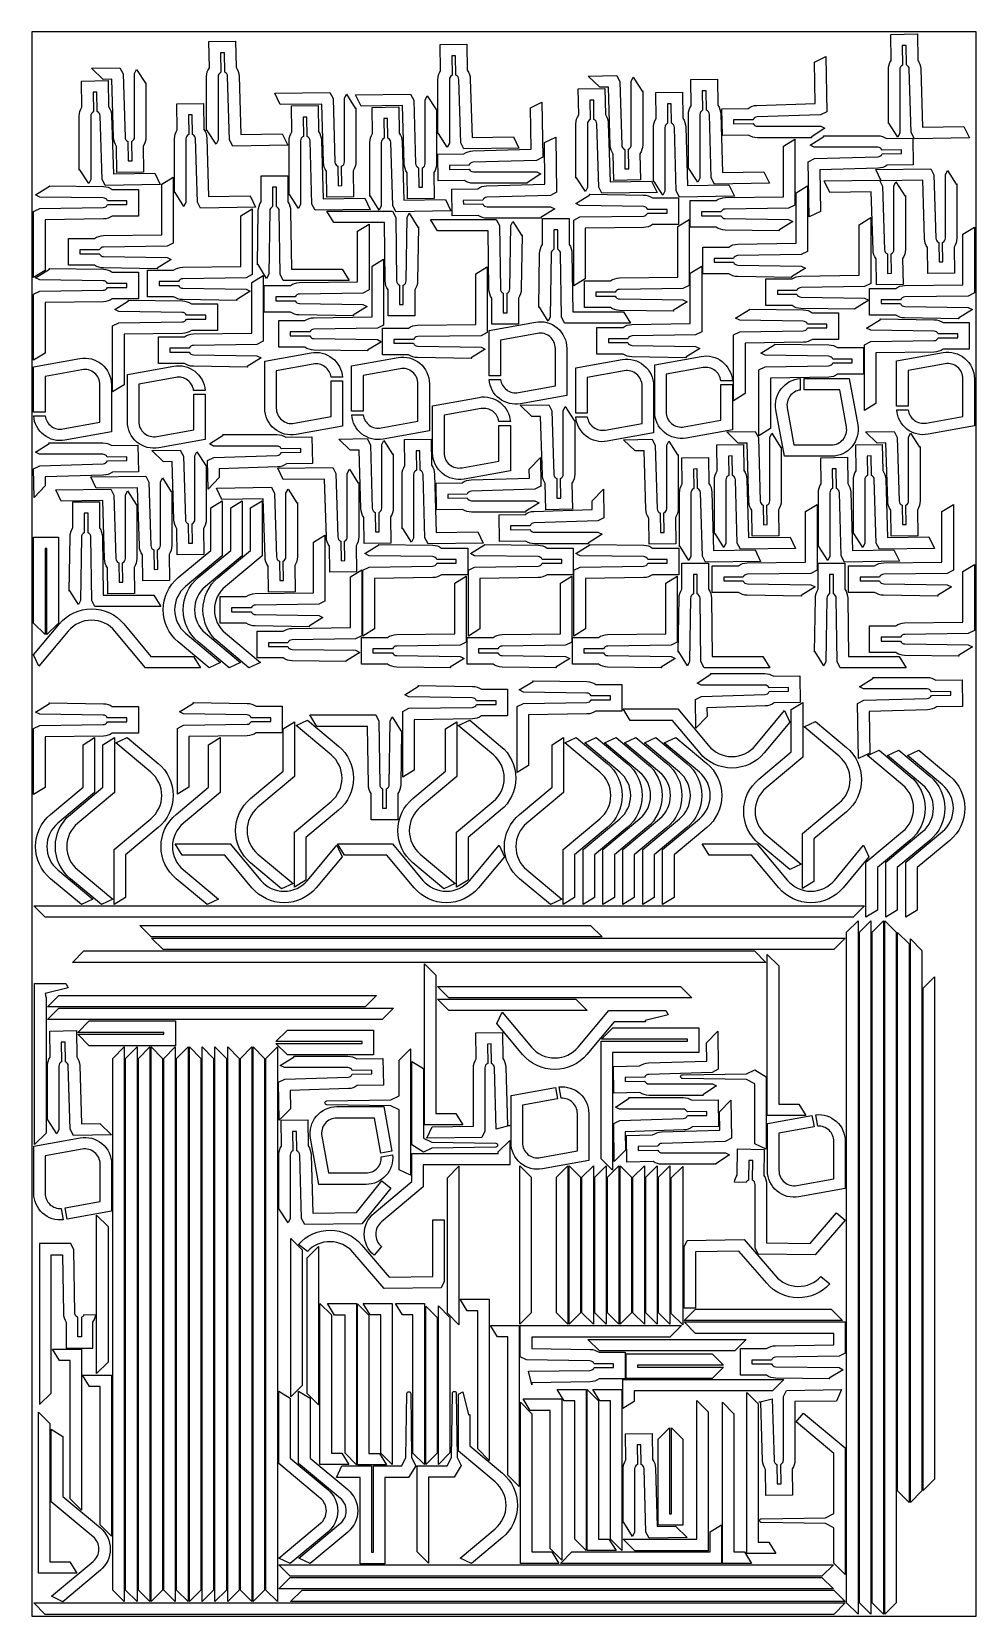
# Model space of a CAD drawing. Extents: x 0 to 496, y 0 to 832.
import ezdxf

# ---------------------------------------------------------------- set-up
doc = ezdxf.new("R2010")
doc.units = 0
doc.header["$MEASUREMENT"] = 0
doc.layers.add('PLATTE', color=5, linetype='Continuous')
doc.layers.add('SCHNITT', color=1, linetype='Continuous')

msp = doc.modelspace()

# ---------------------------------------------------------------- linework, layer by layer
at = {"layer": 'PLATTE', "flags": 128}
msp.add_lwpolyline([(496, 0), (496, 832), (0, 832), (0, 0)], close=True, dxfattribs=at)
at = {"layer": 'SCHNITT', "flags": 128}
for points in [[(105.53, 771.97), (103.86, 775.19), (102.86, 808.47, 0.294265), (101.33, 810.7), (101.18, 820.91), (99.18, 820.88), (99.33, 810.67, 0.294175), (97.86, 808.4), (97.86, 775.1), (96.8, 772.89), (92.17, 780.14), (91.86, 779.95), (91.86, 808.4, -0.148107), (93.29, 813.11), (93.09, 826.79), (107.09, 827), (107.29, 813.32, -0.148188), (108.86, 808.65), (109.77, 778.04), (131.53, 778.36), (134.43, 772.4)], [(226.96, 770.41), (225.29, 773.63), (224.3, 806.91, 0.294265), (222.76, 809.14), (222.61, 819.35), (220.61, 819.32), (220.76, 809.11, 0.294175), (219.3, 806.83), (219.3, 773.54), (218.24, 771.33), (213.6, 778.58), (213.3, 778.38), (213.3, 806.83, -0.148107), (214.73, 811.55), (214.52, 825.23), (228.52, 825.44), (228.73, 811.76, -0.148188), (230.3, 807.09), (231.21, 776.47), (252.97, 776.8), (255.86, 770.84)], [(463.48, 775.78), (461.81, 779), (460.82, 812.28, 0.294265), (459.28, 814.52), (459.13, 824.72), (457.13, 824.69), (457.28, 814.49, 0.294175), (455.82, 812.21), (455.82, 778.91), (454.76, 776.7), (450.12, 783.95), (449.82, 783.76), (449.82, 812.21, -0.148107), (451.25, 816.93), (451.04, 830.6), (465.04, 830.81), (465.25, 817.14, -0.148188), (466.81, 812.46), (467.73, 781.85), (489.49, 782.17), (492.38, 776.21)], [(417.47, 789.99), (414.25, 788.32), (380.97, 787.32, 0.294265), (378.74, 785.79), (368.53, 785.64), (368.56, 783.64), (378.77, 783.79, 0.294175), (381.04, 782.32), (414.34, 782.32), (416.55, 781.26), (409.3, 776.63), (409.49, 776.32), (381.04, 776.32, -0.148107), (376.33, 777.75), (362.65, 777.55), (362.44, 791.55), (376.12, 791.75, -0.148188), (380.79, 793.32), (411.4, 794.23), (411.08, 815.99), (417.04, 818.89)], [(46.35, 813.1), (48.02, 809.88), (49.02, 776.6, 0.294255), (50.55, 774.37), (50.7, 764.16), (52.7, 764.19), (52.55, 774.4, 0.294147), (54.02, 776.67), (54.02, 809.97), (55.08, 812.18), (59.71, 804.93), (60.02, 805.12), (60.02, 776.67, -0.148103), (58.59, 771.96), (58.79, 758.28), (44.79, 758.07), (44.59, 771.75, -0.148176), (43.02, 776.42), (42.11, 807.03), (37.48, 806.97), (31.39, 812.87)], [(307.16, 808.96), (308.83, 805.74), (309.82, 772.46, 0.294255), (311.36, 770.23), (311.51, 760.02), (313.51, 760.05), (313.36, 770.26, 0.294147), (314.82, 772.53), (314.82, 805.83), (315.88, 808.04), (320.52, 800.79), (320.82, 800.98), (320.82, 772.53, -0.148103), (319.39, 767.82), (319.6, 754.14), (305.6, 753.93), (305.4, 767.61, -0.148176), (303.83, 772.28), (302.91, 802.89), (298.28, 802.82), (292.19, 808.73)], [(38.64, 751.28), (36.97, 754.5), (35.98, 787.79, 0.294265), (34.44, 790.02), (34.29, 800.22), (32.29, 800.19), (32.45, 789.99, 0.294175), (30.98, 787.71), (30.98, 754.41), (29.92, 752.21), (25.28, 759.46), (24.98, 759.26), (24.98, 787.71, -0.148107), (26.41, 792.43), (26.2, 806.1), (40.2, 806.31), (40.41, 792.64, -0.148188), (41.98, 787.96), (42.89, 757.35), (64.65, 757.67), (67.54, 751.72)], [(156.55, 800.08), (158.22, 796.86), (159.21, 763.57, 0.294268), (160.75, 761.34), (160.9, 751.14), (162.9, 751.17), (162.75, 761.37, 0.294175), (164.21, 763.65), (164.21, 796.95), (165.27, 799.15), (169.91, 791.9), (170.21, 792.1), (170.21, 763.65, -0.148107), (168.78, 758.93), (168.99, 745.26), (154.99, 745.05), (154.78, 758.72, -0.148188), (153.22, 763.4), (152.3, 794.01), (130.54, 793.69), (127.65, 799.64)], [(198.94, 799.25), (200.61, 796.04), (201.6, 762.75, 0.294265), (203.14, 760.52), (203.29, 750.31), (205.29, 750.34), (205.14, 760.55, 0.294175), (206.6, 762.83), (206.6, 796.12), (207.66, 798.33), (212.3, 791.08), (212.6, 791.28), (212.6, 762.83, -0.148107), (211.17, 758.11), (211.38, 744.43), (197.38, 744.22), (197.17, 757.9, -0.148188), (195.6, 762.57), (194.69, 793.19), (172.93, 792.86), (170.04, 798.82)], [(299.45, 747.14), (297.78, 750.36), (296.78, 783.65, 0.294265), (295.25, 785.88), (295.1, 796.09), (293.1, 796.06), (293.25, 785.85, 0.294175), (291.78, 783.57), (291.78, 750.27), (290.72, 748.07), (286.09, 755.32), (285.78, 755.12), (285.78, 783.57, -0.148107), (287.21, 788.29), (287.01, 801.96), (301.01, 802.17), (301.21, 788.5, -0.148188), (302.78, 783.82), (303.69, 753.21), (325.45, 753.53), (328.35, 747.58)], [(340.13, 745.2), (338.46, 748.42), (337.46, 781.7, 0.294265), (335.93, 783.94), (335.78, 794.14), (333.78, 794.11), (333.93, 783.91, 0.294175), (332.46, 781.63), (332.46, 748.33), (331.4, 746.13), (326.77, 753.38), (326.46, 753.18), (326.46, 781.63, -0.148107), (327.89, 786.35), (327.69, 800.02), (341.69, 800.23), (341.89, 786.56, -0.148188), (343.46, 781.88), (344.37, 751.27), (366.13, 751.59), (369.03, 745.64)], [(358.48, 752), (356.81, 755.22), (355.82, 788.51, 0.294265), (354.28, 790.74), (354.13, 800.94), (352.13, 800.91), (352.28, 790.71, 0.294175), (350.82, 788.43), (350.82, 755.13), (349.76, 752.93), (345.12, 760.18), (344.82, 759.98), (344.82, 788.43, -0.148107), (346.25, 793.15), (346.04, 806.82), (360.04, 807.03), (360.25, 793.36, -0.148188), (361.81, 788.68), (362.73, 758.07), (384.49, 758.39), (387.38, 752.44)], [(88.65, 739.36), (86.98, 742.57), (85.99, 775.86, 0.294265), (84.45, 778.09), (84.3, 788.3), (82.3, 788.27), (82.45, 778.06, 0.294175), (80.99, 775.78), (80.99, 742.48), (79.93, 740.28), (75.29, 747.53), (74.99, 747.33), (74.99, 775.78, -0.148107), (76.42, 780.5), (76.21, 794.18), (90.21, 794.38), (90.42, 780.71, -0.148188), (91.98, 776.03), (92.9, 745.42), (114.66, 745.74), (117.55, 739.79)], [(148.84, 738.26), (147.17, 741.48), (146.17, 774.76, 0.294265), (144.64, 776.99), (144.49, 787.2), (142.49, 787.17), (142.64, 776.96, 0.294175), (141.17, 774.69), (141.17, 741.39), (140.11, 739.18), (135.48, 746.43), (135.17, 746.24), (135.17, 774.69, -0.148107), (136.6, 779.4), (136.4, 793.08), (150.4, 793.29), (150.6, 779.61, -0.148188), (152.17, 774.94), (153.08, 744.32), (174.84, 744.65), (177.74, 738.69)], [(191.23, 737.44), (189.56, 740.66), (188.56, 773.94, 0.294265), (187.03, 776.17), (186.88, 786.38), (184.88, 786.35), (185.03, 776.14, 0.294175), (183.56, 773.87), (183.56, 740.57), (182.5, 738.36), (177.87, 745.61), (177.56, 745.42), (177.56, 773.87, -0.148107), (178.99, 778.58), (178.79, 792.26), (192.79, 792.47), (192.99, 778.79, -0.148188), (194.56, 774.12), (195.47, 743.5), (217.23, 743.83), (220.13, 737.87)], [(268.33, 766.08), (265.11, 764.41), (231.83, 763.42, 0.294265), (229.6, 761.88), (219.39, 761.73), (219.42, 759.73), (229.63, 759.88, 0.294175), (231.9, 758.42), (265.2, 758.42), (267.41, 757.35), (260.16, 752.72), (260.35, 752.42), (231.9, 752.42, -0.148107), (227.19, 753.85), (213.51, 753.64), (213.3, 767.64), (226.98, 767.84, -0.148188), (231.65, 769.41), (262.27, 770.33), (261.94, 792.09), (267.9, 794.98)], [(275.57, 747.74), (272.35, 746.07), (239.07, 745.07, 0.294265), (236.84, 743.54), (226.63, 743.39), (226.66, 741.39), (236.87, 741.54, 0.294175), (239.14, 740.08), (272.44, 740.08), (274.65, 739.01), (267.4, 734.38), (267.59, 734.08), (239.14, 734.08, -0.148107), (234.43, 735.5), (220.75, 735.3), (220.54, 749.3), (234.22, 749.5, -0.148188), (238.89, 751.07), (269.51, 751.99), (269.18, 773.74), (275.14, 776.64)], [(400.71, 740.98), (397.47, 739.36), (364.17, 738.86, 0.294258), (361.92, 737.36), (351.71, 737.36), (351.71, 735.36), (361.92, 735.36, 0.294146), (364.17, 733.86), (397.47, 733.37), (399.66, 732.27), (392.34, 727.75), (392.53, 727.44), (364.08, 727.87, -0.148102), (359.39, 729.36), (345.71, 729.36), (345.71, 743.36), (359.39, 743.36, -0.148176), (364.08, 744.86), (394.71, 745.32), (394.71, 771.86), (400.71, 775.57)], [(407.78, 763.67), (411, 765.34), (444.28, 766.34, 0.294265), (446.51, 767.87), (456.72, 768.02), (456.69, 770.02), (446.48, 769.87, 0.294175), (444.21, 771.34), (410.91, 771.34), (408.7, 772.4), (415.95, 777.03), (415.76, 777.34), (444.21, 777.34, -0.148107), (448.92, 775.91), (462.6, 776.11), (462.81, 762.12), (449.13, 761.91, -0.148188), (444.46, 760.34), (413.84, 759.43), (414.17, 737.67), (408.21, 734.77)], [(472.09, 760.03), (473.76, 756.82), (474.76, 723.53, 0.294265), (476.29, 721.3), (476.44, 711.09), (478.44, 711.12), (478.29, 721.33, 0.294175), (479.75, 723.61), (479.75, 756.9), (480.82, 759.11), (485.45, 751.86), (485.75, 752.06), (485.75, 723.61, -0.148107), (484.33, 718.89), (484.53, 705.21), (470.53, 705), (470.33, 718.68, -0.148188), (468.76, 723.35), (467.84, 753.97), (446.09, 753.64), (443.19, 759.6)], [(1, 737.58), (4.24, 739.2), (37.54, 739.7, 0.294258), (39.79, 741.2), (50, 741.2), (50, 743.2), (39.79, 743.2, 0.294146), (37.54, 744.7), (4.24, 745.2), (2.05, 746.29), (9.37, 750.81), (9.18, 751.12), (37.63, 750.7, -0.148102), (42.32, 749.2), (56, 749.2), (56, 735.2), (42.32, 735.2, -0.148176), (37.63, 733.7), (7, 733.24), (7, 706.7), (1, 702.99)], [(74.29, 721.05), (71.05, 719.43), (37.75, 718.93, 0.294261), (35.5, 717.43), (25.29, 717.43), (25.29, 715.43), (35.5, 715.43, 0.294146), (37.75, 713.93), (71.05, 713.44), (73.24, 712.34), (65.92, 707.82), (66.11, 707.51), (37.66, 707.94, -0.148102), (32.97, 709.43), (19.29, 709.43), (19.29, 723.43), (32.97, 723.43, -0.148177), (37.66, 724.93), (68.29, 725.39), (68.29, 751.93), (74.29, 755.64)], [(132.09, 701.36), (130.47, 704.61), (129.98, 737.9, 0.294258), (128.48, 740.15), (128.48, 750.36), (126.48, 750.36), (126.48, 740.15, 0.294146), (124.98, 737.9), (124.48, 704.61), (123.38, 702.41), (118.86, 709.73), (118.55, 709.54), (118.98, 737.99, -0.148102), (120.48, 742.68), (120.48, 756.36), (134.48, 756.36), (134.48, 742.68, -0.148176), (135.97, 737.99), (136.43, 707.36), (162.97, 707.36), (166.68, 701.36)], [(407.33, 716.56), (404.08, 714.94), (370.79, 714.44, 0.294258), (368.53, 712.94), (358.33, 712.94), (358.33, 710.94), (368.53, 710.94, 0.294146), (370.79, 709.44), (404.08, 708.95), (406.27, 707.85), (398.95, 703.33), (399.14, 703.02), (370.7, 703.44, -0.148102), (366, 704.94), (352.33, 704.94), (352.33, 718.94), (366, 718.94, -0.148176), (370.7, 720.44), (401.33, 720.9), (401.33, 747.44), (407.33, 751.15)], [(445.09, 754.04), (446.76, 750.82), (447.76, 717.54, 0.294265), (449.29, 715.31), (449.44, 705.1), (451.44, 705.13), (451.29, 715.34, 0.294175), (452.76, 717.61), (452.76, 750.91), (453.82, 753.12), (458.45, 745.87), (458.76, 746.06), (458.76, 717.61, -0.148107), (457.33, 712.9), (457.53, 699.22), (443.53, 699.01), (443.33, 712.69, -0.148188), (441.76, 717.36), (440.85, 747.98), (419.09, 747.65), (416.19, 753.61)], [(284.66, 733.1), (287.9, 734.72), (321.2, 735.22, 0.294258), (323.45, 736.72), (333.66, 736.72), (333.66, 738.72), (323.45, 738.72, 0.294146), (321.2, 740.22), (287.9, 740.71), (285.71, 741.81), (293.03, 746.33), (292.84, 746.64), (321.29, 746.22, -0.148102), (325.98, 744.72), (339.66, 744.72), (339.66, 730.72), (325.98, 730.72, -0.148176), (321.29, 729.22), (290.66, 728.76), (290.66, 702.22), (284.66, 698.51)], [(115.85, 704.43), (112.61, 702.8), (79.31, 702.31, 0.294261), (77.06, 700.81), (66.85, 700.81), (66.85, 698.81), (77.06, 698.81, 0.294146), (79.31, 697.31), (112.61, 696.81), (114.8, 695.72), (107.48, 691.19), (107.67, 690.88), (79.22, 691.31, -0.148102), (74.53, 692.81), (60.85, 692.81), (60.85, 706.81), (74.53, 706.81, -0.148177), (79.22, 708.31), (109.85, 708.76), (109.85, 735.31), (115.85, 739.01)], [(189.51, 737.73), (191.13, 734.49), (191.63, 701.2, 0.294258), (193.13, 698.94), (193.13, 688.73), (195.13, 688.73), (195.13, 698.94, 0.294146), (196.63, 701.19), (197.13, 734.49), (198.22, 736.68), (202.75, 729.36), (203.05, 729.55), (202.63, 701.1, -0.148102), (201.13, 696.41), (201.13, 682.73), (187.13, 682.73), (187.13, 696.41, -0.148176), (185.63, 701.11), (185.17, 731.73), (158.63, 731.73), (154.92, 737.73)], [(243.97, 733.46), (245.59, 730.22), (246.09, 696.92, 0.294258), (247.59, 694.67), (247.59, 684.46), (249.59, 684.46), (249.59, 694.67, 0.294146), (251.09, 696.92), (251.58, 730.22), (252.68, 732.41), (257.2, 725.09), (257.51, 725.28), (257.08, 696.83, -0.148102), (255.59, 692.14), (255.59, 678.46), (241.59, 678.46), (241.59, 692.14, -0.148176), (240.09, 696.83), (239.63, 727.46), (213.09, 727.46), (209.38, 733.46)], [(279.82, 678.95), (278.2, 682.2), (277.7, 715.49, 0.294258), (276.2, 717.75), (276.2, 727.95), (274.2, 727.95), (274.2, 717.74, 0.294146), (272.7, 715.49), (272.21, 682.2), (271.11, 680.01), (266.59, 687.33), (266.28, 687.14), (266.7, 715.58, -0.148102), (268.2, 720.27), (268.2, 733.95), (282.2, 733.95), (282.2, 720.28, -0.148176), (283.7, 715.58), (284.16, 684.95), (310.7, 684.95), (314.41, 678.95)], [(345.22, 698.8), (341.97, 697.18), (308.68, 696.68, 0.294258), (306.42, 695.18), (296.22, 695.18), (296.22, 693.18), (306.42, 693.18, 0.294146), (308.68, 691.69), (341.97, 691.19), (344.16, 690.09), (336.84, 685.57), (337.03, 685.26), (308.59, 685.69, -0.148102), (303.89, 687.18), (290.22, 687.18), (290.22, 701.18), (303.89, 701.18, -0.148176), (308.59, 702.68), (339.22, 703.14), (339.22, 729.68), (345.22, 733.39)], [(440.55, 699.78), (437.31, 698.16), (404.01, 697.66, 0.294258), (401.76, 696.16), (391.55, 696.16), (391.55, 694.16), (401.76, 694.16, 0.294146), (404.01, 692.66), (437.31, 692.17), (439.5, 691.07), (432.18, 686.55), (432.37, 686.24), (403.92, 686.67, -0.148102), (399.23, 688.16), (385.55, 688.16), (385.55, 702.16), (399.23, 702.16, -0.148176), (403.92, 703.66), (434.55, 704.12), (434.55, 730.66), (440.55, 734.37)], [(177.15, 696.39), (173.9, 694.77), (140.61, 694.27, 0.294261), (138.35, 692.77), (128.15, 692.77), (128.15, 690.77), (138.35, 690.77, 0.294146), (140.61, 689.27), (173.9, 688.77), (176.09, 687.68), (168.77, 683.15), (168.96, 682.85), (140.52, 683.27, -0.148102), (135.82, 684.77), (122.15, 684.77), (122.15, 698.77), (135.82, 698.77, -0.148177), (140.52, 700.27), (171.15, 700.73), (171.15, 727.27), (177.15, 730.98)], [(495, 694.83), (491.76, 693.21), (458.46, 692.71, 0.294261), (456.21, 691.21), (446, 691.21), (446, 689.21), (456.21, 689.21, 0.294146), (458.46, 687.71), (491.76, 687.21), (493.95, 686.12), (486.63, 681.59), (486.82, 681.29), (458.37, 681.71, -0.148102), (453.68, 683.21), (440, 683.21), (440, 697.21), (453.68, 697.21, -0.148177), (458.37, 698.71), (489, 699.17), (489, 725.71), (495, 729.42)], [(1, 694.12), (4.24, 695.74), (37.54, 696.24, 0.294258), (39.79, 697.74), (50, 697.74), (50, 699.74), (39.79, 699.74, 0.294146), (37.54, 701.24), (4.24, 701.73), (2.05, 702.83), (9.37, 707.35), (9.18, 707.66), (37.63, 707.24, -0.148102), (42.32, 705.74), (56, 705.74), (56, 691.74), (42.32, 691.74, -0.148176), (37.63, 690.24), (7, 689.78), (7, 663.24), (1, 659.53)], [(184.76, 677.95), (181.51, 676.33), (148.22, 675.83, 0.294258), (145.97, 674.33), (135.76, 674.33), (135.76, 672.33), (145.97, 672.33, 0.294146), (148.22, 670.83), (181.51, 670.34), (183.71, 669.24), (176.39, 664.72), (176.58, 664.41), (148.13, 664.84, -0.148102), (143.44, 666.33), (129.76, 666.33), (129.76, 680.33), (143.44, 680.33, -0.148176), (148.13, 681.83), (178.76, 682.29), (178.76, 708.83), (184.76, 712.54)], [(239.21, 674), (235.97, 672.38), (202.67, 671.88, 0.294258), (200.42, 670.38), (190.21, 670.38), (190.21, 668.38), (200.42, 668.38, 0.294146), (202.67, 666.88), (235.97, 666.39), (238.16, 665.29), (230.84, 660.77), (231.03, 660.46), (202.58, 660.88, -0.148102), (197.89, 662.38), (184.21, 662.38), (184.21, 676.38), (197.89, 676.38, -0.148176), (202.58, 677.88), (233.21, 678.34), (233.21, 704.88), (239.21, 708.59)], [(351.83, 674.38), (348.59, 672.76), (315.29, 672.26, 0.294258), (313.04, 670.76), (302.83, 670.76), (302.83, 668.76), (313.04, 668.76, 0.294146), (315.29, 667.26), (348.59, 666.77), (350.78, 665.67), (343.46, 661.15), (343.65, 660.84), (315.2, 661.27, -0.148102), (310.51, 662.76), (296.83, 662.76), (296.83, 676.76), (310.51, 676.76, -0.148176), (315.2, 678.26), (345.83, 678.72), (345.83, 705.26), (351.83, 708.97)], [(121.51, 669.43), (118.26, 667.81), (84.97, 667.31, 0.294261), (82.71, 665.81), (72.51, 665.81), (72.51, 663.81), (82.71, 663.81, 0.294146), (84.97, 662.31), (118.26, 661.81), (120.45, 660.72), (113.13, 656.19), (113.32, 655.89), (84.88, 656.31, -0.148102), (80.18, 657.81), (66.51, 657.81), (66.51, 671.81), (80.18, 671.81, -0.148177), (84.88, 673.31), (115.51, 673.77), (115.51, 700.31), (121.51, 704.02)], [(42.51, 677.49), (45.76, 679.12), (79.05, 679.61, 0.294258), (81.31, 681.11), (91.51, 681.11), (91.51, 683.11), (81.3, 683.11, 0.294146), (79.05, 684.61), (45.76, 685.11), (43.57, 686.21), (50.89, 690.73), (50.7, 691.04), (79.14, 690.61, -0.148102), (83.84, 689.11), (97.51, 689.11), (97.51, 675.11), (83.84, 675.11, -0.148176), (79.14, 673.61), (48.51, 673.16), (48.51, 646.61), (42.51, 642.91)], [(368.57, 672.83), (371.82, 674.45), (405.11, 674.95, 0.294261), (407.36, 676.45), (417.57, 676.45), (417.57, 678.45), (407.36, 678.45, 0.294146), (405.11, 679.95), (371.82, 680.45), (369.63, 681.54), (376.94, 686.07), (376.76, 686.37), (405.2, 685.95, -0.148102), (409.89, 684.45), (423.57, 684.45), (423.57, 670.45), (409.9, 670.45, -0.148177), (405.2, 668.95), (374.57, 668.49), (374.57, 641.95), (368.57, 638.24)], [(240.14, 651.39), (240.14, 675.13), (264.48, 679.52, -0.467497), (280.97, 665.74), (280.97, 641.01), (256.63, 636.62, -0.445908), (240.18, 649.39), (246.2, 649.39, 0.429872), (255.56, 642.52), (274.97, 646.02), (274.97, 665.74, 0.4675), (265.55, 673.61), (246.14, 670.11), (246.14, 651.39)], [(437.29, 667.66), (440.54, 669.29), (473.83, 669.78, 0.294261), (476.08, 671.28), (486.29, 671.28), (486.29, 673.28), (476.08, 673.28, 0.294146), (473.83, 674.78), (440.54, 675.28), (438.34, 676.38), (445.66, 680.9), (445.47, 681.21), (473.92, 680.78, -0.148102), (478.61, 679.28), (492.29, 679.28), (492.29, 665.28), (478.61, 665.28, -0.148177), (473.92, 663.78), (443.29, 663.33), (443.29, 636.78), (437.29, 633.08)], [(381.85, 654.48), (385.1, 656.1), (418.39, 656.6, 0.294258), (420.65, 658.1), (430.85, 658.1), (430.85, 660.1), (420.65, 660.1, 0.294146), (418.39, 661.59), (385.1, 662.09), (382.91, 663.19), (390.23, 667.71), (390.04, 668.02), (418.48, 667.59, -0.148102), (423.18, 666.1), (436.85, 666.1), (436.85, 652.1), (423.18, 652.1, -0.148176), (418.48, 650.6), (387.85, 650.14), (387.85, 623.6), (381.85, 619.89)], [(1, 632.31), (1, 656.04), (25.34, 660.43, -0.467497), (41.83, 646.65), (41.83, 621.92), (17.49, 617.53, -0.445908), (1.04, 630.31), (7.06, 630.31, 0.429872), (16.42, 623.43), (35.83, 626.93), (35.83, 646.65, 0.4675), (26.41, 654.53), (7, 651.03), (7, 632.31)], [(163.24, 648.61), (163.24, 624.88), (138.9, 620.49, -0.467497), (122.41, 634.27), (122.41, 659), (146.75, 663.39, -0.445908), (163.2, 650.61), (157.18, 650.61, 0.429872), (147.82, 657.49), (128.41, 653.99), (128.41, 634.27, 0.4675), (137.83, 626.39), (157.24, 629.89), (157.24, 648.61)], [(168.01, 632.82), (168.01, 656.56), (192.35, 660.95, -0.467497), (208.84, 647.17), (208.84, 622.43), (184.5, 618.04, -0.445908), (168.05, 630.82), (174.07, 630.82, 0.429872), (183.43, 623.95), (202.84, 627.45), (202.84, 647.17, 0.4675), (193.42, 655.04), (174.01, 651.54), (174.01, 632.82)], [(285.68, 631.72), (285.68, 655.45), (310.02, 659.84, -0.467497), (326.51, 646.07), (326.51, 621.33), (302.17, 616.94, -0.445908), (285.72, 629.72), (291.74, 629.72, 0.429872), (301.1, 622.85), (320.51, 626.35), (320.51, 646.07, 0.4675), (311.09, 653.94), (291.68, 650.44), (291.68, 631.72)], [(367.94, 646.74), (367.94, 623.01), (343.6, 618.62, -0.467497), (327.12, 632.4), (327.12, 657.13), (351.46, 661.52, -0.445908), (367.91, 648.74), (361.88, 648.74, 0.429872), (352.52, 655.62), (333.12, 652.12), (333.12, 632.4, 0.4675), (342.54, 624.52), (361.94, 628.02), (361.94, 646.74)], [(454.17, 635.41), (454.17, 659.14), (478.51, 663.53, -0.467497), (495, 649.75), (495, 625.02), (470.66, 620.63, -0.445908), (454.21, 633.41), (460.24, 633.41, 0.429872), (469.59, 626.53), (489, 630.03), (489, 649.75, 0.4675), (479.58, 657.63), (460.17, 654.13), (460.17, 635.41)], [(91.08, 641.63), (91.08, 617.89), (66.74, 613.5, -0.467497), (50.26, 627.28), (50.26, 652.02), (74.6, 656.4, -0.445908), (91.05, 643.63), (85.02, 643.63, 0.429872), (75.66, 650.5), (56.26, 647), (56.26, 627.28, 0.4675), (65.68, 619.41), (85.08, 622.91), (85.08, 641.63)], [(405.59, 649.9), (429.32, 649.91), (433.71, 625.56, -0.467497), (419.93, 609.08), (395.2, 609.08), (390.81, 633.42, -0.445908), (403.59, 649.87), (403.59, 643.84, 0.429872), (396.71, 634.48), (400.21, 615.08), (419.93, 615.08, 0.4675), (427.81, 624.5), (424.31, 643.91), (405.59, 643.9)], [(251.37, 625.25), (251.37, 601.51), (227.03, 597.12, -0.467497), (210.54, 610.9), (210.54, 635.63), (234.88, 640.02, -0.445908), (251.33, 627.25), (245.31, 627.25, 0.429872), (235.95, 634.12), (216.54, 630.62), (216.54, 610.9, 0.4675), (225.96, 603.03), (245.37, 606.53), (245.37, 625.25)], [(271.46, 636.07), (273.13, 632.85), (274.13, 599.57, 0.294258), (275.66, 597.34), (275.81, 587.13), (277.81, 587.16), (277.66, 597.37, 0.294146), (279.13, 599.64), (279.13, 632.94), (280.19, 635.15), (284.82, 627.9), (285.13, 628.09), (285.13, 599.64, -0.148102), (283.7, 594.93), (283.9, 581.25), (269.91, 581.04), (269.7, 594.72, -0.148176), (268.13, 599.39), (267.22, 630.01), (262.59, 629.94), (256.5, 635.85)], [(1, 602.46), (4.22, 604.13), (37.5, 605.12, 0.294258), (39.73, 606.66), (49.94, 606.81), (49.91, 608.81), (39.7, 608.66, 0.294146), (37.43, 610.12), (4.13, 610.12), (1.92, 611.19), (9.17, 615.82), (8.98, 616.12), (37.43, 616.12, -0.148102), (42.14, 614.69), (55.82, 614.9), (56.03, 600.9), (42.35, 600.7, -0.148176), (37.68, 599.13), (7.07, 598.21), (7.13, 593.58), (1.22, 587.49)], [(92.36, 606.8), (95.58, 608.47), (128.86, 609.46, 0.294258), (131.09, 611), (141.3, 611.15), (141.27, 613.15), (131.06, 613, 0.294146), (128.79, 614.46), (95.49, 614.46), (93.28, 615.53), (100.53, 620.16), (100.34, 620.46), (128.79, 620.46, -0.148102), (133.5, 619.03), (147.18, 619.24), (147.39, 605.24), (133.71, 605.04, -0.148176), (129.04, 603.47), (98.43, 602.55), (98.49, 597.92), (92.58, 591.83)], [(176.18, 618.33), (177.85, 615.11), (178.84, 581.83, 0.294258), (180.38, 579.6), (180.53, 569.39), (182.53, 569.42), (182.38, 579.63, 0.294146), (183.84, 581.9), (183.84, 615.2), (184.9, 617.41), (189.54, 610.16), (189.84, 610.35), (189.84, 581.9, -0.148102), (188.41, 577.19), (188.62, 563.51), (174.62, 563.3), (174.41, 576.98, -0.148176), (172.84, 581.65), (171.93, 612.26), (167.3, 612.2), (161.21, 618.11)], [(208.17, 563.02), (206.5, 566.24), (205.51, 599.53, 0.294265), (203.97, 601.76), (203.82, 611.96), (201.82, 611.93), (201.98, 601.73, 0.294175), (200.51, 599.45), (200.51, 566.15), (199.45, 563.95), (194.81, 571.2), (194.51, 571), (194.51, 599.45, -0.148107), (195.94, 604.17), (195.73, 617.84), (209.73, 618.05), (209.94, 604.38, -0.148188), (211.51, 599.7), (212.42, 569.09), (234.18, 569.41), (237.07, 563.46)], [(325.79, 618), (327.46, 614.78), (328.46, 581.5, 0.294258), (329.99, 579.27), (330.14, 569.06), (332.14, 569.09), (331.99, 579.3, 0.294146), (333.46, 581.57), (333.46, 614.87), (334.52, 617.08), (339.15, 609.83), (339.46, 610.02), (339.46, 581.57, -0.148102), (338.03, 576.86), (338.23, 563.18), (324.23, 562.97), (324.03, 576.65, -0.148176), (322.46, 581.32), (321.55, 611.94), (316.92, 611.87), (310.83, 617.78)], [(379.89, 622.09), (381.56, 618.87), (382.55, 585.59, 0.294258), (384.08, 583.36), (384.24, 573.15), (386.24, 573.18), (386.08, 583.39, 0.294146), (387.55, 585.66), (387.55, 618.96), (388.61, 621.17), (393.24, 613.92), (393.55, 614.11), (393.55, 585.66, -0.148102), (392.12, 580.95), (392.32, 567.27), (378.33, 567.06), (378.12, 580.74, -0.148176), (376.55, 585.41), (375.64, 616.03), (371.01, 615.96), (364.92, 621.87)], [(452.81, 622.12), (454.48, 618.9), (455.47, 585.61, 0.294258), (457, 583.38), (457.16, 573.17), (459.16, 573.2), (459, 583.41, 0.294146), (460.47, 585.69), (460.47, 618.99), (461.53, 621.19), (466.16, 613.94), (466.47, 614.14), (466.47, 585.69, -0.148102), (465.04, 580.97), (465.24, 567.29), (451.25, 567.09), (451.04, 580.76, -0.148176), (449.47, 585.44), (448.56, 616.05), (443.93, 615.98), (437.84, 621.89)], [(78.03, 612.35), (79.7, 609.13), (80.7, 575.85, 0.294258), (82.23, 573.62), (82.38, 563.41), (84.38, 563.44), (84.23, 573.65, 0.294146), (85.7, 575.92), (85.7, 609.22), (86.76, 611.43), (91.39, 604.18), (91.7, 604.37), (91.7, 575.92, -0.148102), (90.27, 571.21), (90.47, 557.53), (76.47, 557.32), (76.27, 571, -0.148176), (74.7, 575.67), (73.79, 606.29), (69.16, 606.22), (63.07, 612.13)], [(267.38, 593.4), (264.17, 591.73), (230.88, 590.74, 0.294258), (228.65, 589.21), (218.44, 589.05), (218.47, 587.05), (228.68, 587.21, 0.294146), (230.96, 585.74), (264.26, 585.74), (266.46, 584.68), (259.21, 580.05), (259.41, 579.74), (230.96, 579.74, -0.148102), (226.24, 581.17), (212.56, 580.97), (212.36, 594.96), (226.03, 595.17, -0.148176), (230.7, 596.74), (261.32, 597.65), (261.25, 602.28), (267.16, 608.37)], [(353.82, 553.48), (352.15, 556.7), (351.15, 589.98, 0.294265), (349.62, 592.21), (349.47, 602.42), (347.47, 602.39), (347.62, 592.18, 0.294175), (346.16, 589.9), (346.16, 556.61), (345.09, 554.4), (340.46, 561.65), (340.16, 561.45), (340.16, 589.9, -0.148107), (341.58, 594.62), (341.38, 608.3), (355.38, 608.51), (355.58, 594.83, -0.148188), (357.15, 590.16), (358.07, 559.54), (379.82, 559.87), (382.72, 553.91)], [(372.17, 560.28), (370.5, 563.5), (369.51, 596.78, 0.294265), (367.98, 599.01), (367.82, 609.22), (365.82, 609.19), (365.98, 598.98, 0.294175), (364.51, 596.71), (364.51, 563.41), (363.45, 561.2), (358.82, 568.45), (358.51, 568.26), (358.51, 596.71, -0.148107), (359.94, 601.42), (359.73, 615.1), (373.73, 615.31), (373.94, 601.63, -0.148188), (375.51, 596.96), (376.42, 566.34), (398.18, 566.67), (401.07, 560.71)], [(426.74, 553.5), (425.07, 556.72), (424.08, 590, 0.294265), (422.54, 592.23), (422.39, 602.44), (420.39, 602.41), (420.54, 592.2, 0.294175), (419.08, 589.93), (419.08, 556.63), (418.02, 554.42), (413.38, 561.67), (413.08, 561.48), (413.08, 589.93, -0.148107), (414.51, 594.64), (414.3, 608.32), (428.3, 608.53), (428.5, 594.85, -0.148188), (430.07, 590.18), (430.99, 559.56), (452.75, 559.89), (455.64, 553.93)], [(445.09, 560.3), (443.42, 563.52), (442.43, 596.8, 0.294265), (440.9, 599.03), (440.74, 609.24), (438.75, 609.21), (438.9, 599, 0.294175), (437.43, 596.73), (437.43, 563.43), (436.37, 561.22), (431.74, 568.47), (431.43, 568.28), (431.43, 596.73, -0.148107), (432.86, 601.44), (432.66, 615.12), (446.65, 615.33), (446.86, 601.65, -0.148188), (448.43, 596.98), (449.34, 566.36), (471.1, 566.69), (474, 560.73)], [(158.07, 603.2), (159.74, 599.98), (160.73, 566.7, 0.294265), (162.27, 564.47), (162.42, 554.26), (164.42, 554.29), (164.27, 564.5, 0.294175), (165.73, 566.77), (165.73, 600.07), (166.8, 602.28), (171.43, 595.03), (171.73, 595.22), (171.73, 566.77, -0.148107), (170.31, 562.06), (170.51, 548.38), (156.51, 548.17), (156.31, 561.85, -0.148188), (154.74, 566.52), (153.82, 597.14), (132.06, 596.81), (129.17, 602.77)], [(41.53, 591.85), (43.2, 588.64), (44.19, 555.35, 0.294265), (45.73, 553.12), (45.88, 542.91), (47.88, 542.94), (47.73, 553.15, 0.294175), (49.19, 555.43), (49.19, 588.73), (50.25, 590.93), (54.89, 583.68), (55.19, 583.88), (55.19, 555.43, -0.148107), (53.76, 550.71), (53.97, 537.03), (39.97, 536.82), (39.77, 550.5, -0.148188), (38.2, 555.17), (37.28, 585.79), (15.52, 585.46), (12.63, 591.42)], [(59.88, 598.66), (61.55, 595.44), (62.55, 562.15, 0.294265), (64.08, 559.92), (64.23, 549.71), (66.23, 549.74), (66.08, 559.95, 0.294175), (67.55, 562.23), (67.55, 595.53), (68.61, 597.73), (73.24, 590.48), (73.55, 590.68), (73.55, 562.23, -0.148107), (72.12, 557.51), (72.32, 543.84), (58.32, 543.63), (58.12, 557.3, -0.148188), (56.55, 561.98), (55.64, 592.59), (33.88, 592.27), (30.98, 598.22)], [(125.87, 592.79), (127.53, 589.57), (128.53, 556.29, 0.294265), (130.06, 554.05), (130.21, 543.85), (132.21, 543.88), (132.06, 554.08, 0.294175), (133.53, 556.36), (133.53, 589.66), (134.59, 591.87), (139.22, 584.61), (139.53, 584.81), (139.53, 556.36, -0.148107), (138.1, 551.64), (138.3, 537.97), (124.31, 537.76), (124.1, 551.43, -0.148188), (122.53, 556.11), (121.62, 586.72), (99.86, 586.4), (96.96, 592.35)], [(300.41, 576.82), (297.19, 575.15), (263.91, 574.15, 0.294258), (261.68, 572.62), (251.47, 572.47), (251.5, 570.47), (261.71, 570.62, 0.294146), (263.99, 569.15), (297.28, 569.15), (299.49, 568.09), (292.24, 563.46), (292.43, 563.15), (263.99, 563.15, -0.148102), (259.27, 564.58), (245.59, 564.38), (245.38, 578.38), (259.06, 578.58, -0.148176), (263.73, 580.15), (294.35, 581.06), (294.28, 585.69), (300.19, 591.78)], [(33.23, 530.12), (31.61, 533.37), (31.11, 566.66, 0.294258), (29.61, 568.92), (29.61, 579.12), (27.61, 579.12), (27.61, 568.91, 0.294146), (26.11, 566.66), (25.62, 533.37), (24.52, 531.18), (20, 538.5), (19.69, 538.31), (20.12, 566.75, -0.148102), (21.61, 571.44), (21.61, 585.12), (35.61, 585.12), (35.61, 571.45, -0.148176), (37.11, 566.75), (37.57, 536.12), (64.11, 536.12), (67.82, 530.12)], [(100.05, 556.83), (80.79, 540.73, 0.467508), (80.79, 516.18), (99.21, 500.79), (93.21, 497.98), (76.94, 511.58, -0.467505), (76.94, 545.34), (94.05, 559.64), (94.05, 581.95), (100.05, 585.66)], [(110.5, 556.83), (91.24, 540.73, 0.467508), (91.24, 516.18), (109.65, 500.79), (103.65, 497.98), (87.39, 511.58, -0.467505), (87.39, 545.34), (104.5, 559.63), (104.5, 581.95), (110.5, 585.66)], [(120.94, 556.83), (101.68, 540.73, 0.467508), (101.68, 516.18), (120.1, 500.79), (114.1, 497.98), (97.84, 511.58, -0.467505), (97.84, 545.34), (114.94, 559.64), (114.94, 581.95), (120.94, 585.66)], [(412.38, 549.22), (409.14, 547.6), (375.84, 547.11, 0.294258), (373.59, 545.61), (363.38, 545.61), (363.38, 543.61), (373.59, 543.61, 0.294146), (375.84, 542.11), (409.14, 541.61), (411.33, 540.51), (404.01, 535.99), (404.2, 535.68), (375.75, 536.11, -0.148102), (371.06, 537.61), (357.38, 537.61), (357.38, 551.61), (371.06, 551.61, -0.148176), (375.75, 553.11), (406.38, 553.56), (406.38, 580.1), (412.38, 583.81)], [(483.94, 549.22), (480.7, 547.6), (447.4, 547.11, 0.294258), (445.15, 545.61), (434.94, 545.61), (434.94, 543.61), (445.15, 543.61, 0.294146), (447.4, 542.11), (480.7, 541.61), (482.89, 540.51), (475.57, 535.99), (475.76, 535.68), (447.31, 536.11, -0.148102), (442.62, 537.61), (428.94, 537.61), (428.94, 551.61), (442.62, 551.61, -0.148176), (447.31, 553.11), (477.94, 553.56), (477.94, 580.1), (483.94, 583.81)], [(154, 533.07), (150.75, 531.45), (117.46, 530.95, 0.294258), (115.21, 529.45), (105, 529.45), (105, 527.45), (115.21, 527.45, 0.294146), (117.46, 525.96), (150.75, 525.46), (152.95, 524.36), (145.63, 519.84), (145.82, 519.53), (117.37, 519.96, -0.148102), (112.68, 521.45), (99, 521.45), (99, 535.45), (112.68, 535.45, -0.148176), (117.37, 536.95), (148, 537.41), (148, 563.95), (154, 567.66)], [(173.93, 549.27), (177.17, 550.89), (210.46, 551.39, 0.294258), (212.72, 552.89), (222.93, 552.89), (222.93, 554.89), (212.72, 554.89, 0.294146), (210.46, 556.39), (177.17, 556.88), (174.98, 557.98), (182.3, 562.5), (182.11, 562.81), (210.55, 562.39, -0.148102), (215.25, 560.89), (228.93, 560.89), (228.93, 546.89), (215.25, 546.89, -0.148176), (210.55, 545.39), (179.93, 544.93), (179.93, 518.39), (173.93, 514.68)], [(229.32, 549.27), (232.57, 550.89), (265.86, 551.39, 0.294258), (268.11, 552.89), (278.32, 552.89), (278.32, 554.89), (268.11, 554.89, 0.294146), (265.86, 556.39), (232.57, 556.88), (230.38, 557.98), (237.69, 562.5), (237.51, 562.81), (265.95, 562.39, -0.148102), (270.64, 560.89), (284.32, 560.89), (284.32, 546.89), (270.65, 546.89, -0.148176), (265.95, 545.39), (235.32, 544.93), (235.32, 518.39), (229.32, 514.68)], [(284.72, 549.27), (287.96, 550.89), (321.26, 551.39, 0.294258), (323.51, 552.89), (333.72, 552.89), (333.72, 554.89), (323.51, 554.89, 0.294146), (321.26, 556.39), (287.96, 556.88), (285.77, 557.98), (293.09, 562.5), (292.9, 562.81), (321.35, 562.39, -0.148102), (326.04, 560.89), (339.72, 560.89), (339.72, 546.89), (326.04, 546.89, -0.148176), (321.35, 545.39), (290.72, 544.93), (290.72, 518.39), (284.72, 514.68)], [(173.33, 514.81), (170.09, 513.19), (136.79, 512.69, 0.294258), (134.54, 511.19), (124.33, 511.19), (124.33, 509.19), (134.54, 509.19, 0.294146), (136.79, 507.69), (170.09, 507.19), (172.28, 506.1), (164.96, 501.57), (165.15, 501.27), (136.7, 501.69, -0.148102), (132.01, 503.19), (118.33, 503.19), (118.33, 517.19), (132.01, 517.19, -0.148176), (136.71, 518.69), (167.33, 519.15), (167.33, 545.69), (173.33, 549.4)], [(353.04, 498), (351.42, 501.24), (350.92, 534.54, 0.294258), (349.42, 536.79), (349.42, 547), (347.42, 547), (347.42, 536.79, 0.294146), (345.93, 534.54), (345.43, 501.24), (344.33, 499.05), (339.81, 506.37), (339.5, 506.18), (339.93, 534.63, -0.148102), (341.42, 539.32), (341.42, 553), (355.42, 553), (355.42, 539.32, -0.148176), (356.92, 534.62), (357.38, 504), (383.92, 504), (387.63, 498)], [(424.6, 498), (422.98, 501.24), (422.49, 534.54, 0.294258), (420.99, 536.79), (420.99, 547), (418.99, 547), (418.99, 536.79, 0.294146), (417.49, 534.54), (416.99, 501.24), (415.89, 499.05), (411.37, 506.37), (411.06, 506.18), (411.49, 534.63, -0.148102), (412.99, 539.32), (412.99, 553), (426.99, 553), (426.99, 539.32, -0.148176), (428.49, 534.63), (428.94, 504), (455.48, 504), (459.19, 498)], [(495, 517.66), (491.76, 516.04), (458.46, 515.55, 0.294258), (456.21, 514.05), (446, 514.05), (446, 512.05), (456.21, 512.05, 0.294146), (458.46, 510.55), (491.76, 510.05), (493.95, 508.95), (486.63, 504.43), (486.82, 504.12), (458.37, 504.55, -0.148102), (453.68, 506.05), (440, 506.05), (440, 520.05), (453.68, 520.05, -0.148176), (458.37, 521.55), (489, 522), (489, 548.54), (495, 552.25)], [(228.19, 511.54), (224.94, 509.92), (191.65, 509.43, 0.294258), (189.39, 507.93), (179.19, 507.93), (179.19, 505.93), (189.39, 505.93, 0.294146), (191.65, 504.43), (224.94, 503.93), (227.13, 502.83), (219.81, 498.31), (220, 498), (191.56, 498.43, -0.148102), (186.86, 499.93), (173.19, 499.93), (173.19, 513.93), (186.86, 513.93, -0.148176), (191.56, 515.43), (222.19, 515.88), (222.19, 542.42), (228.19, 546.13)], [(283.58, 511.54), (280.34, 509.92), (247.05, 509.43, 0.294258), (244.79, 507.93), (234.58, 507.93), (234.58, 505.93), (244.79, 505.93, 0.294146), (247.05, 504.43), (280.34, 503.93), (282.53, 502.83), (275.21, 498.31), (275.4, 498), (246.96, 498.43, -0.148102), (242.26, 499.93), (228.58, 499.93), (228.58, 513.93), (242.26, 513.93, -0.148176), (246.96, 515.43), (277.58, 515.88), (277.58, 542.42), (283.58, 546.13)], [(338.98, 511.54), (335.74, 509.92), (302.45, 509.43, 0.294258), (300.19, 507.93), (289.98, 507.93), (289.98, 505.93), (300.19, 505.93, 0.294146), (302.44, 504.43), (335.74, 503.93), (337.93, 502.83), (330.61, 498.31), (330.8, 498), (302.35, 498.43, -0.148102), (297.66, 499.93), (283.98, 499.93), (283.98, 513.93), (297.66, 513.93, -0.148176), (302.36, 515.43), (332.98, 515.88), (332.98, 542.42), (338.98, 546.13)], [(59.83, 498), (43.73, 517.26, 0.467508), (19.18, 517.26), (3.79, 498.85), (0.98, 504.85), (14.58, 521.11, -0.467505), (48.34, 521.11), (62.63, 504), (84.95, 504), (88.66, 498)], [(254.95, 477.66), (258.19, 479.28), (291.48, 479.78, 0.294258), (293.74, 481.28), (303.95, 481.28), (303.95, 483.28), (293.74, 483.28, 0.294146), (291.48, 484.78), (258.19, 485.27), (256, 486.37), (263.32, 490.89), (263.13, 491.2), (291.57, 490.77, -0.148102), (296.27, 489.28), (309.95, 489.28), (309.95, 475.28), (296.27, 475.28, -0.148176), (291.57, 473.78), (260.95, 473.32), (260.95, 446.78), (254.95, 443.07)], [(348.47, 481.31), (351.69, 482.98), (384.97, 483.97, 0.294258), (387.2, 485.51), (397.41, 485.66), (397.38, 487.66), (387.17, 487.51, 0.294146), (384.9, 488.97), (351.6, 488.97), (349.39, 490.03), (356.64, 494.67), (356.45, 494.97), (384.9, 494.97, -0.148102), (389.61, 493.54), (403.29, 493.75), (403.5, 479.75), (389.82, 479.54, -0.148176), (385.15, 477.97), (354.53, 477.06), (354.6, 472.43), (348.69, 466.34)], [(433.69, 479.28), (436.9, 480.95), (470.19, 481.94, 0.294265), (472.42, 483.48), (482.63, 483.63), (482.6, 485.63), (472.39, 485.48, 0.294175), (470.11, 486.94), (436.81, 486.94), (434.61, 488), (441.86, 492.64), (441.66, 492.94), (470.11, 492.94, -0.148107), (474.83, 491.51), (488.51, 491.72), (488.71, 477.72), (475.04, 477.51, -0.148188), (470.36, 475.95), (439.75, 475.03), (440.07, 453.27), (434.12, 450.38)], [(194.82, 475.12), (198.07, 476.74), (231.36, 477.24, 0.294258), (233.61, 478.74), (243.82, 478.74), (243.82, 480.74), (233.61, 480.74, 0.294146), (231.36, 482.24), (198.07, 482.73), (195.87, 483.83), (203.19, 488.35), (203, 488.66), (231.45, 488.24, -0.148102), (236.14, 486.74), (249.82, 486.74), (249.82, 472.74), (236.15, 472.74, -0.148176), (231.45, 471.24), (200.82, 470.78), (200.82, 444.24), (194.82, 440.53)], [(1, 466.07), (4.24, 467.69), (37.54, 468.18, 0.294258), (39.79, 469.68), (50, 469.68), (50, 471.68), (39.79, 471.68, 0.294146), (37.54, 473.18), (4.24, 473.68), (2.05, 474.78), (9.37, 479.3), (9.18, 479.61), (37.63, 479.18, -0.148102), (42.32, 477.68), (56, 477.68), (56, 463.68), (42.32, 463.68, -0.148176), (37.63, 462.19), (7, 461.73), (7, 435.19), (1, 431.48)], [(76.54, 466.21), (79.78, 467.83), (113.08, 468.33, 0.294258), (115.33, 469.83), (125.54, 469.83), (125.54, 471.83), (115.33, 471.83, 0.294146), (113.08, 473.33), (79.78, 473.82), (77.59, 474.92), (84.91, 479.44), (84.72, 479.75), (113.17, 479.32, -0.148102), (117.86, 477.83), (131.54, 477.83), (131.54, 463.83), (117.86, 463.83, -0.148176), (113.17, 462.33), (82.54, 461.87), (82.54, 435.33), (76.54, 431.62)], [(339.33, 476.4), (355.42, 457.14, 0.467508), (379.98, 457.14), (395.37, 475.55), (398.17, 469.55), (384.58, 453.29, -0.467505), (350.82, 453.29), (336.52, 470.4), (314.2, 470.4), (310.5, 476.4)], [(404.86, 451.01), (385.6, 434.91, 0.467508), (385.6, 410.35), (404.01, 394.96), (398.01, 392.16), (381.75, 405.75, -0.467505), (381.75, 439.51), (398.86, 453.81), (398.86, 476.13), (404.86, 479.84)], [(138.07, 440.87), (118.81, 424.77, 0.467508), (118.81, 400.22), (137.23, 384.83), (131.23, 382.03), (114.96, 395.62, -0.467505), (114.97, 429.38), (132.07, 443.68), (132.07, 466), (138.07, 469.7)], [(137.95, 411.69), (157.21, 427.79, 0.467508), (157.21, 452.34), (138.79, 467.73), (144.79, 470.54), (161.06, 456.94, -0.467505), (161.05, 423.18), (143.95, 408.88), (143.95, 386.57), (137.95, 382.86)], [(180.65, 473.25), (182.28, 470.01), (182.77, 436.72, 0.294258), (184.27, 434.46), (184.27, 424.25), (186.27, 424.25), (186.27, 434.46, 0.294146), (187.77, 436.72), (188.27, 470.01), (189.36, 472.2), (193.89, 464.88), (194.2, 465.07), (193.77, 436.63, -0.148102), (192.27, 431.93), (192.27, 418.25), (178.27, 418.25), (178.27, 431.93, -0.148176), (176.77, 436.63), (176.32, 467.25), (149.77, 467.25), (146.07, 473.25)], [(223.26, 440.87), (204, 424.77, 0.467508), (204, 400.22), (222.41, 384.83), (216.41, 382.03), (200.15, 395.62, -0.467505), (200.15, 429.38), (217.26, 443.68), (217.26, 466), (223.26, 469.7)], [(223.13, 411.69), (242.39, 427.79, 0.467508), (242.4, 452.34), (223.98, 467.73), (229.98, 470.53), (246.24, 456.94, -0.467505), (246.24, 423.18), (229.13, 408.88), (229.13, 386.57), (223.13, 382.86)], [(404.73, 410.93), (423.99, 427.03, 0.467508), (423.99, 451.58), (405.58, 466.97), (411.58, 469.78), (427.84, 456.18, -0.467505), (427.84, 422.42), (410.73, 408.13), (410.73, 385.81), (404.73, 382.1)], [(32.97, 432.53), (13.71, 416.43, 0.467508), (13.71, 391.88), (32.12, 376.49), (26.12, 373.68), (9.86, 387.27, -0.467505), (9.86, 421.03), (26.97, 435.33), (26.97, 457.65), (32.97, 461.36)], [(43.42, 432.53), (24.16, 416.43, 0.467509), (24.15, 391.88), (42.57, 376.49), (36.57, 373.68), (20.31, 387.27, -0.467505), (20.31, 421.03), (37.42, 435.33), (37.42, 457.65), (43.42, 461.36)], [(43.29, 402.59), (62.55, 418.68, 0.467508), (62.55, 443.24), (44.14, 458.63), (50.14, 461.43), (66.4, 447.84, -0.467505), (66.4, 414.08), (49.29, 399.78), (49.29, 377.46), (43.29, 373.75)], [(98.92, 432.53), (79.66, 416.43, 0.467509), (79.66, 391.88), (98.07, 376.49), (92.07, 373.68), (75.81, 387.27, -0.467505), (75.81, 421.03), (92.92, 435.33), (92.92, 457.65), (98.92, 461.36)], [(279.21, 432.53), (259.95, 416.43, 0.467509), (259.94, 391.88), (278.36, 376.49), (272.36, 373.68), (256.1, 387.27, -0.467505), (256.1, 421.03), (273.21, 435.33), (273.21, 457.65), (279.21, 461.36)], [(279.08, 402.58), (298.34, 418.68, 0.467509), (298.34, 443.24), (279.93, 458.63), (285.93, 461.43), (302.19, 447.84, -0.467505), (302.19, 414.08), (285.08, 399.78), (285.08, 377.46), (279.08, 373.75)], [(289.53, 402.58), (308.79, 418.68, 0.467509), (308.79, 443.24), (290.37, 458.63), (296.37, 461.43), (312.64, 447.84, -0.467505), (312.63, 414.08), (295.53, 399.78), (295.53, 377.46), (289.53, 373.75)], [(299.97, 402.59), (319.23, 418.68, 0.467509), (319.23, 443.24), (300.82, 458.63), (306.82, 461.43), (323.08, 447.84, -0.467505), (323.08, 414.08), (305.97, 399.78), (305.97, 377.46), (299.97, 373.75)], [(310.42, 402.59), (329.68, 418.68, 0.467508), (329.68, 443.24), (311.26, 458.63), (317.26, 461.43), (333.53, 447.84, -0.467505), (333.53, 414.08), (316.42, 399.78), (316.42, 377.46), (310.42, 373.75)], [(320.86, 402.59), (340.12, 418.68, 0.467509), (340.13, 443.24), (321.71, 458.63), (327.71, 461.43), (343.97, 447.84, -0.467505), (343.97, 414.08), (326.86, 399.78), (326.86, 377.46), (320.86, 373.75)], [(331.31, 402.59), (350.57, 418.68, 0.467509), (350.57, 443.24), (332.16, 458.63), (338.16, 461.43), (354.42, 447.84, -0.467505), (354.42, 414.08), (337.31, 399.78), (337.31, 377.46), (331.31, 373.75)], [(438.07, 395.89), (457.33, 411.98, 0.467509), (457.33, 436.54), (438.91, 451.93), (444.91, 454.73), (461.18, 441.14, -0.467505), (461.18, 407.38), (444.07, 393.08), (444.07, 370.76), (438.07, 367.06)], [(448.51, 395.89), (467.77, 411.98, 0.467509), (467.77, 436.54), (449.36, 451.93), (455.36, 454.73), (471.62, 441.14, -0.467505), (471.62, 407.38), (454.51, 393.08), (454.51, 370.76), (448.51, 367.06)], [(458.96, 395.89), (478.22, 411.98, 0.467509), (478.22, 436.54), (459.81, 451.93), (465.81, 454.73), (482.07, 441.14, -0.467505), (482.07, 407.38), (464.96, 393.08), (464.96, 370.76), (458.96, 367.06)], [(104.18, 405.67), (120.28, 386.41, 0.467509), (144.83, 386.41), (160.22, 404.82), (163.03, 398.82), (149.43, 382.56, -0.467505), (115.67, 382.56), (101.38, 399.67), (79.06, 399.67), (75.35, 405.67)], [(189.37, 405.67), (205.46, 386.41, 0.467509), (230.02, 386.41), (245.41, 404.82), (248.21, 398.82), (234.62, 382.56, -0.467505), (200.86, 382.56), (186.56, 399.67), (164.24, 399.67), (160.54, 405.67)], [(380.81, 405.67), (396.9, 386.41, 0.467509), (421.46, 386.41), (436.85, 404.82), (439.65, 398.82), (426.06, 382.56, -0.467505), (392.3, 382.56), (378, 399.67), (355.68, 399.67), (351.97, 405.67)], [(262.38, 298.88, 0.467508), (286.93, 298.88), (303.03, 318.14), (333.04, 318.14), (334.2, 315.81), (322.15, 312.87), (322.33, 312.14), (305.84, 312.14), (291.54, 295.03, -0.467504), (257.78, 295.03), (244.19, 311.29), (246.99, 317.29)], [(21.9, 252.47), (20.23, 255.69), (19.24, 288.97, 0.294258), (17.7, 291.2), (17.55, 301.41), (15.55, 301.38), (15.7, 291.17, 0.294146), (14.24, 288.9), (14.24, 255.6), (13.17, 253.39), (8.54, 260.64), (8.24, 260.45), (8.24, 288.9, -0.148102), (9.67, 293.61), (9.46, 307.29), (23.46, 307.5), (23.66, 293.82, -0.148176), (25.23, 289.15), (26.15, 258.53), (35.78, 258.68), (41.87, 252.77)], [(242.96, 288.06, 0.294258), (241.43, 290.29), (241.28, 300.5), (239.28, 300.47), (239.43, 290.26, 0.294127), (237.97, 287.99), (237.97, 254.69), (236.39, 251.42), (207.49, 250.99), (210.21, 257.03), (231.97, 257.36), (231.97, 287.99, -0.148096), (233.39, 292.7), (233.19, 306.38), (247.19, 306.59), (247.39, 292.91, -0.148177), (248.96, 288.24), (249.88, 257.62), (251, 257.64), (243.93, 255.8)], [(360.53, 287.19), (357.31, 285.52), (324.03, 284.53, 0.294258), (321.8, 282.99), (311.59, 282.84), (311.62, 280.84), (321.83, 280.99, 0.294146), (324.1, 279.53), (357.4, 279.53), (359.61, 278.47), (352.36, 273.83), (352.55, 273.53), (324.1, 273.53, -0.148102), (319.39, 274.96), (305.71, 274.75), (305.5, 288.75), (319.18, 288.95, -0.148176), (323.85, 290.52), (354.47, 291.44), (354.32, 301.07), (360.23, 307.16)], [(129.62, 280.41), (132.84, 282.08), (166.12, 283.07, 0.294258), (168.35, 284.6), (178.56, 284.76), (178.53, 286.76), (168.32, 286.6, 0.294146), (166.05, 288.07), (132.75, 288.07), (130.54, 289.13), (137.79, 293.77), (137.6, 294.07), (166.05, 294.07, -0.148102), (170.76, 292.64), (184.44, 292.85), (184.65, 278.85), (170.97, 278.64, -0.148176), (166.3, 277.07), (135.68, 276.16), (135.83, 266.53), (129.92, 260.44)], [(192.98, 234.37), (192.98, 265.9), (188.6, 268.09), (154.96, 268.59, -0.985618), (154.96, 270.59), (188.6, 271.09), (192.98, 273.28), (192.98, 291.95), (198.98, 297.95), (198.98, 231.57)], [(205.68, 287.56), (205.68, 251.06), (210.06, 248.87), (243.69, 248.37, -0.985603), (243.69, 246.37), (210.06, 245.87), (205.78, 243.73), (199.68, 247.51), (199.68, 291.27)], [(379.73, 248.13), (379.73, 279.66), (375.35, 281.85), (341.71, 282.35, -0.98561), (341.71, 284.35), (375.35, 284.85), (379.62, 286.99), (385.73, 283.21), (385.73, 245.33)], [(277.01, 277.95, -0.445906), (292.51, 264.03), (292.51, 239.3), (268.16, 234.91, -0.467497), (251.68, 248.69), (251.68, 273.42), (275.04, 277.63), (276.1, 271.73), (257.68, 268.41), (257.68, 248.69, 0.4675), (267.1, 240.81), (286.51, 244.31), (286.51, 264.03, 0.429876), (278.08, 272.02)], [(189.5, 242.27, -0.445906), (175.58, 226.77), (150.85, 226.77), (146.46, 251.11, -0.467497), (160.23, 267.6), (184.97, 267.6), (189.18, 244.24), (183.28, 243.18), (179.95, 261.6), (160.23, 261.6, 0.4675), (152.36, 252.18), (155.86, 232.77), (175.58, 232.77, 0.429876), (183.57, 241.2)], [(305.6, 258.68), (308.82, 260.35), (342.1, 261.35, 0.294258), (344.33, 262.88), (354.54, 263.03), (354.51, 265.03), (344.3, 264.88, 0.294146), (342.03, 266.35), (308.73, 266.35), (306.52, 267.41), (313.77, 272.04), (313.58, 272.35), (342.03, 272.35, -0.148102), (346.74, 270.92), (360.42, 271.12), (360.63, 257.12), (346.95, 256.92, -0.148176), (342.28, 255.35), (311.66, 254.44), (311.81, 244.81), (305.9, 238.72)], [(367.4, 250.97), (364.19, 249.3), (330.9, 248.31, 0.294258), (328.67, 246.78), (318.46, 246.62), (318.49, 244.62), (328.7, 244.78, 0.294146), (330.98, 243.31), (364.28, 243.31), (366.48, 242.25), (359.23, 237.62), (359.43, 237.31), (330.98, 237.31, -0.148102), (326.26, 238.74), (312.58, 238.53), (312.37, 252.53), (326.05, 252.74, -0.148176), (330.72, 254.31), (361.34, 255.22), (361.2, 264.85), (367.11, 270.94)], [(129.72, 213.65), (129.72, 242.1, -0.148107), (131.15, 246.82), (130.94, 260.49), (144.94, 260.7), (145.15, 247.03, -0.148187), (146.71, 242.35), (147.63, 211.74), (170.49, 212.08), (183.9, 228.62), (188.56, 224.85), (173.38, 206.12), (143.38, 205.67), (141.71, 208.89), (140.72, 242.17, 0.294265), (139.18, 244.41), (139.03, 254.61), (137.03, 254.58), (137.18, 244.38, 0.294176), (135.72, 242.1), (135.72, 208.8), (134.66, 206.6), (130.02, 213.85)], [(411.69, 263.31, -0.445906), (427.18, 249.39), (427.18, 224.65), (402.84, 220.26, -0.467497), (386.35, 234.04), (386.35, 258.77), (409.71, 262.99), (410.78, 257.08), (392.35, 253.76), (392.35, 234.04, 0.4675), (401.77, 226.17), (421.18, 229.67), (421.18, 249.39, 0.429876), (412.76, 257.37)], [(16.59, 208.17, -0.445906), (1.1, 222.09), (1.1, 246.82), (25.44, 251.21, -0.467497), (41.93, 237.43), (41.93, 212.7), (18.57, 208.49), (17.5, 214.39), (35.93, 217.71), (35.93, 237.43, 0.4675), (26.51, 245.31), (7.1, 241.81), (7.1, 222.09, 0.429876), (15.52, 214.1)], [(179.76, 189.56, -0.46541), (179.84, 211.75), (199.64, 228.3), (199.64, 243.03), (244.99, 243.03), (244.99, 243.89), (250.99, 249.89), (250.99, 237.03), (205.64, 237.03), (205.64, 225.49), (183.69, 207.14, 0.463934), (183.61, 194.16)], [(411.46, 189.74), (381.46, 190.19), (379.88, 193.46), (379.88, 226.76, 0.294258), (378.42, 229.03), (378.57, 239.24), (376.57, 239.27), (376.42, 229.06, 0.18521), (375.12, 227.83), (368.98, 228.01, -0.118089), (370.46, 231.68), (370.66, 245.36), (384.66, 245.15), (384.45, 231.47, -0.148177), (385.88, 226.76), (385.88, 196.13), (408.74, 195.79), (422.65, 211.92), (427.19, 208.01)], [(216.66, 175.82), (215.08, 172.55), (185.08, 172.11), (168.7, 191.12, 0.448592), (144.8, 191.52), (140.13, 195.3, -0.453725), (173.24, 195.04), (187.79, 178.15), (210.66, 178.49), (210.66, 208.12), (216.66, 208.12)], [(33.6, 158.12), (27.45, 158.21, -0.185218), (26.17, 156.95), (26.17, 146.74), (24.17, 146.74), (24.17, 156.95, -0.294258), (22.67, 159.21), (22.18, 192.5), (20.56, 195.74), (4.17, 195.74), (4.17, 111.16), (10.17, 117.16), (10.17, 189.74), (16.22, 189.74), (16.67, 159.12, 0.148177), (18.17, 154.42), (18.17, 140.74), (32.17, 140.74), (32.17, 154.42, 0.118092)], [(342.53, 194.06), (344.11, 197.32), (374.11, 197.77), (390.49, 178.76, 0.448592), (414.39, 178.36), (419.06, 174.58, -0.453725), (385.95, 174.84), (371.39, 191.73), (348.53, 191.39), (348.53, 161.76), (342.53, 161.76)], [(293.1, 129.12, 0.294258), (295.36, 130.62), (305.57, 130.62), (305.57, 132.62), (295.36, 132.62, 0.294149), (293.1, 134.11), (259.81, 134.61), (256.57, 136.23), (256.57, 152.62), (341.15, 152.62), (335.15, 146.62), (262.57, 146.62), (262.57, 140.57), (293.19, 140.11, -0.148102), (297.89, 138.62), (311.57, 138.62), (311.57, 124.62), (297.89, 124.62, -0.148177), (293.19, 123.12), (262.57, 122.66), (262.57, 121.54), (260.83, 128.63)], [(419, 124.64), (390.55, 125.07, -0.148097), (385.86, 126.57), (372.18, 126.57), (372.18, 140.57), (385.86, 140.57, -0.148187), (390.55, 142.07), (421.18, 142.52), (421.18, 148.57), (348.59, 148.57), (342.59, 154.57), (427.18, 154.57), (427.18, 138.19), (423.94, 136.56), (390.64, 136.07, 0.294268), (388.39, 134.57), (378.18, 134.57), (378.18, 132.57), (388.39, 132.57, 0.294139), (390.64, 131.07), (423.94, 130.57), (426.13, 129.47), (418.81, 124.95)], [(135.72, 114.57), (135.72, 83.06), (155.52, 66.51, -0.467509), (155.52, 44.26), (135.8, 27.78), (129.8, 30.58), (151.67, 48.86, 0.467514), (151.67, 61.9), (129.72, 80.25), (129.72, 118.28)], [(146.17, 114.57), (146.17, 83.06), (165.97, 66.51, -0.467509), (165.97, 44.26), (146.25, 27.78), (140.25, 30.58), (162.12, 48.86, 0.467514), (162.12, 61.9), (140.17, 80.25), (140.17, 118.28)], [(197.87, 72.94), (185.51, 72.94), (185.51, 27.59), (172.51, 27.59), (172.51, 72.94), (159.99, 72.94), (162.79, 78.94), (178.51, 78.94), (178.51, 33.59), (179.51, 33.59), (179.51, 78.94), (194.32, 78.94), (196.5, 83.32), (197.01, 116.95, -0.985618), (199.01, 116.95), (199.51, 83.32), (201.64, 79.05)], [(202.34, 33.86), (202.34, 79.07), (218.24, 79.07), (220.43, 83.45), (220.93, 117.08, -0.985464), (222.93, 117.08), (223.43, 83.45), (225.57, 79.17), (221.8, 73.07), (208.34, 73.07), (208.34, 27.86)], [(243.35, 45.97, 0.467509), (243.35, 70.53), (224.09, 86.63), (224.09, 116.63), (226.41, 117.8), (229.35, 105.75), (230.09, 105.93), (230.09, 89.43), (247.19, 75.13, -0.467505), (247.19, 41.37), (230.93, 27.78), (224.93, 30.58)], [(389.78, 81.99, 0.294256), (391.31, 79.76), (391.46, 69.55), (393.46, 69.58), (393.31, 79.79, 0.294128), (394.77, 82.07), (394.77, 115.37), (396.35, 118.63), (425.25, 119.06), (422.53, 113.02), (400.77, 112.7), (400.77, 82.07, -0.148097), (399.35, 77.35), (399.55, 63.67), (385.55, 63.46), (385.35, 77.14, -0.148176), (383.78, 81.81), (382.86, 112.43), (381.74, 112.41), (388.81, 114.25)], [(405.31, 106.65), (427.18, 88.37), (427.18, 21.88), (421.18, 27.88), (421.18, 46.54), (416.8, 48.73), (383.17, 49.24, -0.98561), (383.17, 51.24), (416.8, 51.74), (421.18, 53.93), (421.18, 85.56), (401.46, 102.05)], [(16.29, 94.48), (16.29, 62.96), (36.09, 46.41, -0.467509), (36.09, 24.16), (16.37, 7.68), (10.37, 10.49), (32.24, 28.76, 0.467513), (32.24, 41.81), (10.29, 60.15), (10.29, 98.19)], [(324.22, 41.04), (322.55, 44.26), (321.56, 77.54, 0.294258), (320.03, 79.77), (319.87, 89.98), (317.87, 89.95), (318.03, 79.74, 0.294146), (316.56, 77.47), (316.56, 44.17), (315.5, 41.96), (310.87, 49.21), (310.56, 49.02), (310.56, 77.47, -0.148102), (311.99, 82.18), (311.79, 95.86), (325.78, 96.07), (325.99, 82.39, -0.148176), (327.56, 77.72), (328.47, 47.1), (338.1, 47.25), (344.19, 41.34)]]:
    msp.add_lwpolyline(points, format="xyb", close=True, dxfattribs=at)
for points in [[(1, 521.45), (1, 566.66), (14, 566.66), (14, 521.45), (8, 515.45), (8, 560.66), (7, 560.66), (7, 515.45)], [(1.06, 373), (437.31, 373), (431.31, 367), (7.06, 367)], [(56.78, 362.72), (293.46, 362.72), (299.46, 356.72), (62.78, 356.72)], [(433.88, 1.06), (427.88, 7.06), (427.88, 359.23), (433.88, 365.23)], [(440.58, 1.06), (434.58, 7.06), (434.58, 359.23), (440.58, 365.23)], [(447.27, 1.06), (441.27, 7.06), (441.27, 359.23), (447.27, 365.23)], [(447.97, 365.23), (453.97, 359.23), (453.97, 7.06), (447.97, 1.06)], [(460.67, 353.07), (460.67, 59.84), (454.67, 65.84), (454.67, 359.07)], [(427.12, 356.02), (421.12, 350.02), (68.95, 350.02), (62.95, 356.02)], [(461.37, 59.84), (461.37, 355.65), (467.37, 349.65), (467.37, 65.84)], [(21.35, 343.32), (27.35, 349.32), (379.52, 349.32), (385.52, 343.32)], [(206.24, 257.98), (206.24, 342.56), (212.24, 336.56), (212.24, 263.98), (222.74, 263.98), (226.45, 257.98)], [(386.27, 262.96), (386.27, 347.55), (392.27, 341.55), (392.27, 268.96), (402.77, 268.96), (406.48, 262.96)], [(474.07, 335.73), (474.07, 72.01), (468.07, 66.01), (468.07, 329.73)], [(7.5, 325.06), (7.54, 325.07), (7.54, 253.68), (1.54, 247.68), (1.54, 332.27), (17.92, 332.27), (19.08, 329.94), (7.03, 327)], [(175.02, 319.95), (8.3, 319.95), (14.3, 325.95), (181.02, 325.95)], [(346.63, 324.71), (219.01, 324.71), (213.01, 330.71), (340.63, 330.71)], [(14.3, 319.31), (190.02, 319.31), (184.02, 313.31), (8.3, 313.31)], [(291.72, 318.01), (219.01, 318.01), (213.01, 324.01), (285.72, 324.01)], [(30.25, 312.61), (75.46, 312.61), (75.46, 299.61), (30.25, 299.61), (24.25, 305.61), (69.46, 305.61), (69.46, 306.61), (24.25, 306.61)], [(299, 240.26), (299, 302.01), (344.35, 302.01), (344.35, 303.01), (299.14, 303.01), (305.14, 309.01), (350.35, 309.01), (350.35, 296.01), (305, 296.01), (305, 234.26)], [(134.26, 307.75), (179.47, 307.75), (179.47, 294.75), (134.26, 294.75), (128.26, 300.75), (173.47, 300.75), (173.47, 301.75), (128.26, 301.75)], [(48.63, 7.76), (42.63, 13.76), (42.63, 292.93), (48.63, 298.93)], [(55.32, 7.76), (49.32, 13.76), (49.32, 292.93), (55.32, 298.93)], [(62.02, 7.76), (56.02, 13.76), (56.02, 292.93), (62.02, 298.93)], [(62.72, 298.93), (68.72, 292.93), (68.72, 13.76), (62.72, 7.76)], [(75.42, 7.76), (69.42, 13.76), (69.42, 292.93), (75.42, 298.93)], [(82.12, 7.76), (76.12, 13.76), (76.12, 292.93), (82.12, 298.93)], [(82.82, 298.93), (88.82, 292.93), (88.82, 13.76), (82.82, 7.76)], [(89.52, 298.93), (95.52, 292.93), (95.52, 13.76), (89.52, 7.76)], [(96.22, 298.93), (102.22, 292.93), (102.22, 13.76), (96.22, 7.76)], [(102.92, 298.93), (108.92, 292.93), (108.92, 13.76), (102.92, 7.76)], [(115.62, 7.76), (109.62, 13.76), (109.62, 292.93), (115.62, 298.93)], [(116.32, 298.93), (122.32, 292.93), (122.32, 13.76), (116.32, 7.76)], [(129.02, 7.76), (123.02, 13.76), (123.02, 292.93), (129.02, 298.93)], [(218.28, 230.27), (224.28, 236.27), (224.28, 153.1), (218.28, 159.1)], [(262.3, 159.34), (256.3, 153.34), (256.3, 236.51), (262.3, 230.51)], [(275.54, 230.55), (281.54, 236.55), (281.54, 153.38), (275.54, 159.38)], [(288.24, 159.38), (282.24, 153.38), (282.24, 236.55), (288.24, 230.55)], [(288.94, 230.55), (294.94, 236.55), (294.94, 153.38), (288.94, 159.38)], [(295.63, 230.55), (301.63, 236.55), (301.63, 153.38), (295.63, 159.38)], [(302.33, 230.55), (308.33, 236.55), (308.33, 153.38), (302.33, 159.38)], [(315.03, 159.38), (309.03, 153.38), (309.03, 236.55), (315.03, 230.55)], [(315.73, 230.55), (321.73, 236.55), (321.73, 153.38), (315.73, 159.38)], [(322.43, 230.55), (328.43, 236.55), (328.43, 153.38), (322.43, 159.38)], [(329.13, 230.55), (335.13, 236.55), (335.13, 153.38), (329.13, 159.38)], [(335.83, 230.18), (341.83, 236.18), (341.83, 153.01), (335.83, 159.01)], [(40.11, 133.44), (34.11, 127.44), (34.11, 210.61), (40.11, 204.61)], [(142.09, 121.21), (136.09, 115.21), (136.09, 198.38), (142.09, 192.38)], [(144.67, 188.2), (150.67, 194.2), (150.67, 111.03), (144.67, 117.03)], [(240.24, 166.46), (240.24, 81.88), (234.24, 87.88), (234.24, 160.46), (228.74, 160.46), (225.04, 166.46)], [(151.36, 79.64), (151.36, 164.22), (157.36, 158.22), (157.36, 85.64), (162.86, 85.64), (166.57, 79.64)], [(170.58, 164.19), (170.58, 79.6), (164.58, 85.6), (164.58, 158.19), (159.08, 158.19), (155.37, 164.19)], [(171.07, 79.53), (171.07, 164.12), (177.07, 158.12), (177.07, 85.53), (182.57, 85.53), (186.28, 79.53)], [(189.31, 164.22), (189.31, 79.63), (183.31, 85.63), (183.31, 158.22), (177.81, 158.22), (174.11, 164.22)], [(206.17, 164.26), (206.17, 79.68), (200.17, 85.68), (200.17, 158.26), (194.67, 158.26), (190.96, 164.26)], [(212.87, 85.69), (206.87, 79.69), (206.87, 162.86), (212.87, 156.86)], [(219.57, 85.77), (213.57, 79.77), (213.57, 162.94), (219.57, 156.94)], [(419.77, 161.27), (425.77, 155.27), (342.6, 155.27), (348.6, 161.27)], [(256.03, 152.66), (256.03, 68.08), (250.03, 74.08), (250.03, 146.66), (244.53, 146.66), (240.83, 152.66)], [(298.06, 139.31), (292.06, 145.31), (375.24, 145.31), (369.24, 139.31)], [(26.14, 140.25), (26.14, 55.66), (20.14, 61.66), (20.14, 134.25), (14.64, 134.25), (10.93, 140.25)], [(357.28, 124.85), (312.07, 124.85), (312.07, 137.85), (357.28, 137.85), (363.28, 131.85), (318.07, 131.85), (318.07, 130.85), (363.28, 130.85)], [(41.93, 126.67), (41.93, 42.09), (35.93, 48.09), (35.93, 120.67), (30.43, 120.67), (26.72, 126.67)], [(291.14, 119.14), (291.14, 34.56), (285.14, 40.56), (285.14, 113.14), (279.64, 113.14), (275.93, 119.14)], [(291.63, 34.49), (291.63, 119.08), (297.63, 113.08), (297.63, 40.49), (303.13, 40.49), (306.84, 34.49)], [(309.9, 119.14), (309.9, 34.56), (303.9, 40.56), (303.9, 113.14), (298.4, 113.14), (294.69, 119.14)], [(310.42, 124.3), (395, 124.3), (389, 118.3), (316.42, 118.3), (316.42, 112.8), (310.42, 109.09)], [(375.53, 32.95), (375.53, 117.54), (381.53, 111.54), (381.53, 38.95), (387.03, 38.95), (390.74, 32.95)], [(256.62, 27.79), (256.62, 112.38), (262.62, 106.38), (262.62, 33.79), (273.12, 33.79), (276.83, 27.79)], [(278.28, 114.1), (278.28, 29.52), (272.28, 35.52), (272.28, 108.1), (261.78, 108.1), (258.07, 114.1)], [(310.64, 40.44), (349.25, 40.44), (349.25, 113.3), (355.25, 107.3), (355.25, 34.44), (316.64, 34.44)], [(362.74, 27.79), (362.74, 112.38), (368.74, 106.38), (368.74, 33.79), (374.24, 33.79), (377.95, 27.79)], [(3.59, 22.68), (3.59, 107.27), (9.59, 101.27), (9.59, 28.68), (20.09, 28.68), (23.79, 22.68)], [(341.95, 93.02), (341.95, 47.81), (328.95, 47.81), (328.95, 93.02), (334.95, 99.02), (334.95, 53.81), (335.95, 53.81), (335.95, 99.02)], [(362.2, 27.8), (277.62, 27.8), (283.62, 33.8), (356.2, 33.8), (356.2, 44.29), (362.2, 48)], [(420.95, 27.1), (414.95, 21.1), (135.78, 21.1), (129.78, 27.1)], [(129.78, 14.4), (135.78, 20.4), (414.95, 20.4), (420.95, 14.4)], [(135.95, 7.7), (141.95, 13.7), (421.12, 13.7), (427.12, 7.7)], [(1.06, 7), (427.15, 7), (421.15, 1), (7.06, 1)]]:
    msp.add_lwpolyline(points, close=True, dxfattribs=at)

doc.saveas('drawing.dxf')
